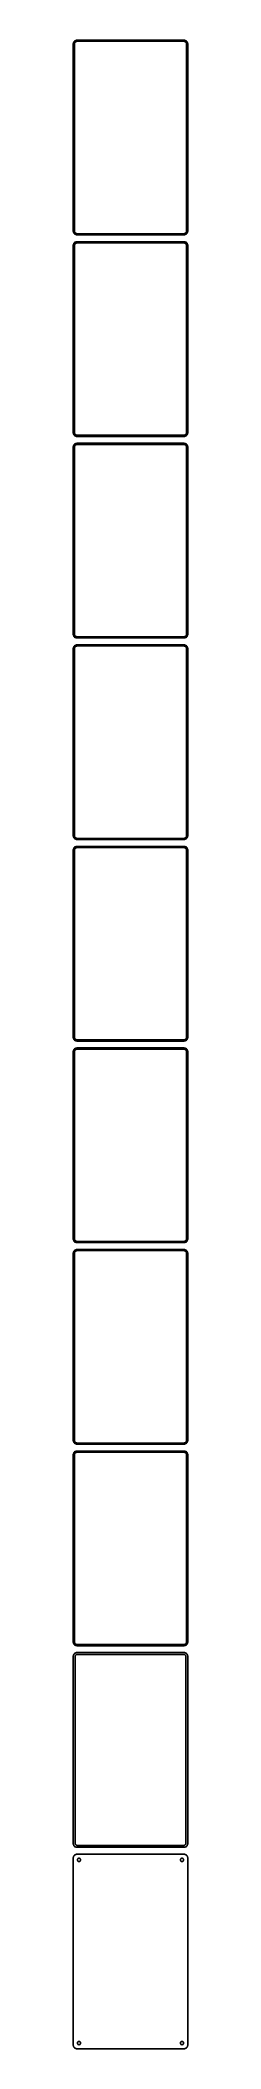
# Model space of a CAD drawing. Header units: metres. Extents: x -75 to 75, y 2513 to 5143.
import ezdxf

# ---------------------------------------------------------------- set-up
doc = ezdxf.new("R2010")
doc.units = ezdxf.units.M

msp = doc.modelspace()

# ---------------------------------------------------------------- linework, layer by layer
for p, q in [((-74.9606, 5139.13), (-75, 5138.5)), ((-75, 5138.5), (-75, 4893.5)), ((-74.8429, 5139.74), (-74.9606, 5139.13)), ((-74.6489, 5140.34), (-74.8429, 5139.74)), ((-74.3815, 5140.91), (-74.6489, 5140.34)), ((-74.0451, 5141.44), (-74.3815, 5140.91)), ((-73.6448, 5141.92), (-74.0451, 5141.44)), ((-73.1871, 5142.35), (-73.6448, 5141.92)), ((-73.5, 5138), (-73.4685, 5138.5)), ((-73.5, 4894), (-73.5, 5138)), ((-73.4685, 5138.5), (-73.3743, 5138.99)), ((-73.3743, 5138.99), (-73.2191, 5139.47)), ((-73.2191, 5139.47), (-73.0052, 5139.93)), ((-72.6791, 5142.72), (-73.1871, 5142.35)), ((-73.0052, 5139.93), (-72.7361, 5140.35)), ((-72.7361, 5140.35), (-72.4159, 5140.74)), ((-72.1289, 5143.02), (-72.6791, 5142.72)), ((-72.4159, 5140.74), (-72.0497, 5141.08)), ((-71.5451, 5143.26), (-72.1289, 5143.02)), ((-72.0497, 5141.08), (-71.6433, 5141.38)), ((-71.6433, 5141.38), (-71.2031, 5141.62)), ((-70.9369, 5143.41), (-71.5451, 5143.26)), ((-71.2031, 5141.62), (-70.7361, 5141.8)), ((-70.3139, 5143.49), (-70.9369, 5143.41)), ((-70.7361, 5141.8), (-70.2495, 5141.93)), ((70.3139, 5143.49), (-70.3139, 5143.49)), ((-70.2495, 5141.93), (-69.7512, 5141.99)), ((-69.7512, 5141.99), (69.7512, 5141.99)), ((69.7512, 5141.99), (70.2495, 5141.93)), ((70.2495, 5141.93), (70.7361, 5141.8)), ((70.9369, 5143.41), (70.3139, 5143.49)), ((70.7361, 5141.8), (71.2031, 5141.62)), ((71.5451, 5143.26), (70.9369, 5143.41)), ((71.2031, 5141.62), (71.6433, 5141.38)), ((72.1289, 5143.02), (71.5451, 5143.26)), ((71.6433, 5141.38), (72.0497, 5141.08)), ((72.0497, 5141.08), (72.4159, 5140.74)), ((72.6791, 5142.72), (72.1289, 5143.02)), ((72.4159, 5140.74), (72.7361, 5140.35)), ((73.1871, 5142.35), (72.6791, 5142.72)), ((72.7361, 5140.35), (73.0052, 5139.93)), ((73.0052, 5139.93), (73.2191, 5139.47)), ((73.6448, 5141.92), (73.1871, 5142.35)), ((73.2191, 5139.47), (73.3743, 5138.99)), ((73.3743, 5138.99), (73.4685, 5138.5)), ((73.4685, 5138.5), (73.5, 5138)), ((73.5, 5138), (73.5, 4894)), ((74.0451, 5141.44), (73.6448, 5141.92)), ((74.3815, 5140.91), (74.0451, 5141.44)), ((74.6489, 5140.34), (74.3815, 5140.91)), ((74.8429, 5139.74), (74.6489, 5140.34)), ((74.9606, 5139.13), (74.8429, 5139.74)), ((75, 5138.5), (74.9606, 5139.13)), ((75, 4893.5), (75, 5138.5)), ((-73.4685, 4893.5), (-73.5, 4894)), ((73.5, 4894), (73.4685, 4893.5)), ((-75, 4893.5), (-74.9606, 4892.87)), ((-74.9606, 4875.13), (-75, 4874.5)), ((-75, 4874.5), (-75, 4629.5)), ((-74.9606, 4892.87), (-74.8429, 4892.26)), ((-74.8429, 4875.74), (-74.9606, 4875.13)), ((-74.8429, 4892.26), (-74.6489, 4891.66)), ((-74.6489, 4876.34), (-74.8429, 4875.74)), ((-74.6489, 4891.66), (-74.3815, 4891.09)), ((-74.3815, 4876.91), (-74.6489, 4876.34)), ((-74.3815, 4891.09), (-74.0451, 4890.56)), ((-74.0451, 4877.44), (-74.3815, 4876.91)), ((-74.0451, 4890.56), (-73.6448, 4890.08)), ((-73.6448, 4877.92), (-74.0451, 4877.44)), ((-73.6448, 4890.08), (-73.1871, 4889.65)), ((-73.1871, 4878.35), (-73.6448, 4877.92)), ((-73.5, 4874), (-73.4685, 4874.5)), ((-73.5, 4630), (-73.5, 4874)), ((-73.3743, 4893.01), (-73.4685, 4893.5)), ((-73.4685, 4874.5), (-73.3743, 4874.99)), ((-73.2191, 4892.53), (-73.3743, 4893.01)), ((-73.3743, 4874.99), (-73.2191, 4875.47)), ((-73.0052, 4892.07), (-73.2191, 4892.53)), ((-73.2191, 4875.47), (-73.0052, 4875.93)), ((-73.1871, 4889.65), (-72.6791, 4889.28)), ((-72.6791, 4878.72), (-73.1871, 4878.35)), ((-72.7361, 4891.65), (-73.0052, 4892.07)), ((-73.0052, 4875.93), (-72.7361, 4876.35)), ((-72.4159, 4891.26), (-72.7361, 4891.65)), ((-72.7361, 4876.35), (-72.4159, 4876.74)), ((-72.6791, 4889.28), (-72.1289, 4888.98)), ((-72.1289, 4879.02), (-72.6791, 4878.72)), ((-72.0497, 4890.92), (-72.4159, 4891.26)), ((-72.4159, 4876.74), (-72.0497, 4877.08)), ((-72.1289, 4888.98), (-71.5451, 4888.74)), ((-71.5451, 4879.26), (-72.1289, 4879.02)), ((-71.6433, 4890.62), (-72.0497, 4890.92)), ((-72.0497, 4877.08), (-71.6433, 4877.38)), ((-71.2031, 4890.38), (-71.6433, 4890.62)), ((-71.6433, 4877.38), (-71.2031, 4877.62)), ((-71.5451, 4888.74), (-70.9369, 4888.59)), ((-70.9369, 4879.41), (-71.5451, 4879.26)), ((-70.7361, 4890.2), (-71.2031, 4890.38)), ((-71.2031, 4877.62), (-70.7361, 4877.8)), ((-70.9369, 4888.59), (-70.3139, 4888.51)), ((-70.3139, 4879.49), (-70.9369, 4879.41)), ((-70.2495, 4890.07), (-70.7361, 4890.2)), ((-70.7361, 4877.8), (-70.2495, 4877.93)), ((-70.3139, 4888.51), (70.3139, 4888.51)), ((70.3139, 4879.49), (-70.3139, 4879.49)), ((-69.7512, 4890.01), (-70.2495, 4890.07)), ((-70.2495, 4877.93), (-69.7512, 4877.99)), ((69.7512, 4890.01), (-69.7512, 4890.01)), ((-69.7512, 4877.99), (69.7512, 4877.99)), ((70.2495, 4890.07), (69.7512, 4890.01)), ((69.7512, 4877.99), (70.2495, 4877.93)), ((70.7361, 4890.2), (70.2495, 4890.07)), ((70.2495, 4877.93), (70.7361, 4877.8)), ((70.3139, 4888.51), (70.9369, 4888.59)), ((70.9369, 4879.41), (70.3139, 4879.49)), ((71.2031, 4890.38), (70.7361, 4890.2)), ((70.7361, 4877.8), (71.2031, 4877.62)), ((70.9369, 4888.59), (71.5451, 4888.74)), ((71.5451, 4879.26), (70.9369, 4879.41)), ((71.6433, 4890.62), (71.2031, 4890.38)), ((71.2031, 4877.62), (71.6433, 4877.38)), ((71.5451, 4888.74), (72.1289, 4888.98)), ((72.1289, 4879.02), (71.5451, 4879.26)), ((72.0497, 4890.92), (71.6433, 4890.62)), ((71.6433, 4877.38), (72.0497, 4877.08)), ((72.4159, 4891.26), (72.0497, 4890.92)), ((72.0497, 4877.08), (72.4159, 4876.74)), ((72.1289, 4888.98), (72.6791, 4889.28)), ((72.6791, 4878.72), (72.1289, 4879.02)), ((72.7361, 4891.65), (72.4159, 4891.26)), ((72.4159, 4876.74), (72.7361, 4876.35)), ((72.6791, 4889.28), (73.1871, 4889.65)), ((73.1871, 4878.35), (72.6791, 4878.72)), ((73.0052, 4892.07), (72.7361, 4891.65)), ((72.7361, 4876.35), (73.0052, 4875.93)), ((73.2191, 4892.53), (73.0052, 4892.07)), ((73.0052, 4875.93), (73.2191, 4875.47)), ((73.1871, 4889.65), (73.6448, 4890.08)), ((73.6448, 4877.92), (73.1871, 4878.35)), ((73.3743, 4893.01), (73.2191, 4892.53)), ((73.2191, 4875.47), (73.3743, 4874.99)), ((73.4685, 4893.5), (73.3743, 4893.01)), ((73.3743, 4874.99), (73.4685, 4874.5)), ((73.4685, 4874.5), (73.5, 4874)), ((73.5, 4874), (73.5, 4630)), ((73.6448, 4890.08), (74.0451, 4890.56)), ((74.0451, 4877.44), (73.6448, 4877.92)), ((74.0451, 4890.56), (74.3815, 4891.09)), ((74.3815, 4876.91), (74.0451, 4877.44)), ((74.3815, 4891.09), (74.6489, 4891.66)), ((74.6489, 4876.34), (74.3815, 4876.91)), ((74.6489, 4891.66), (74.8429, 4892.26)), ((74.8429, 4875.74), (74.6489, 4876.34)), ((74.8429, 4892.26), (74.9606, 4892.87)), ((74.9606, 4875.13), (74.8429, 4875.74)), ((74.9606, 4892.87), (75, 4893.5)), ((75, 4874.5), (74.9606, 4875.13)), ((75, 4629.5), (75, 4874.5)), ((-75, 4629.5), (-74.9606, 4628.87)), ((-74.9606, 4611.13), (-75, 4610.5)), ((-75, 4610.5), (-75, 4365.5)), ((-74.9606, 4628.87), (-74.8429, 4628.26)), ((-74.8429, 4611.74), (-74.9606, 4611.13)), ((-74.8429, 4628.26), (-74.6489, 4627.66)), ((-74.6489, 4612.34), (-74.8429, 4611.74)), ((-74.6489, 4627.66), (-74.3815, 4627.09)), ((-74.3815, 4612.91), (-74.6489, 4612.34)), ((-74.3815, 4627.09), (-74.0451, 4626.56)), ((-74.0451, 4613.44), (-74.3815, 4612.91)), ((-74.0451, 4626.56), (-73.6448, 4626.08)), ((-73.6448, 4613.92), (-74.0451, 4613.44)), ((-73.6448, 4626.08), (-73.1871, 4625.65)), ((-73.1871, 4614.35), (-73.6448, 4613.92)), ((-73.4685, 4629.5), (-73.5, 4630)), ((-73.5, 4610), (-73.4685, 4610.5)), ((-73.5, 4366), (-73.5, 4610)), ((-73.3743, 4629.01), (-73.4685, 4629.5)), ((-73.4685, 4610.5), (-73.3743, 4610.99)), ((-73.2191, 4628.53), (-73.3743, 4629.01)), ((-73.3743, 4610.99), (-73.2191, 4611.47)), ((-73.0052, 4628.07), (-73.2191, 4628.53)), ((-73.2191, 4611.47), (-73.0052, 4611.93)), ((-73.1871, 4625.65), (-72.6791, 4625.28)), ((-72.6791, 4614.72), (-73.1871, 4614.35)), ((-72.7361, 4627.65), (-73.0052, 4628.07)), ((-73.0052, 4611.93), (-72.7361, 4612.35)), ((-72.4159, 4627.26), (-72.7361, 4627.65)), ((-72.7361, 4612.35), (-72.4159, 4612.74)), ((-72.6791, 4625.28), (-72.1289, 4624.98)), ((-72.1289, 4615.02), (-72.6791, 4614.72)), ((-72.0497, 4626.92), (-72.4159, 4627.26)), ((-72.4159, 4612.74), (-72.0497, 4613.08)), ((-72.1289, 4624.98), (-71.5451, 4624.74)), ((-71.5451, 4615.26), (-72.1289, 4615.02)), ((-71.6433, 4626.62), (-72.0497, 4626.92)), ((-72.0497, 4613.08), (-71.6433, 4613.38)), ((-71.2031, 4626.38), (-71.6433, 4626.62)), ((-71.6433, 4613.38), (-71.2031, 4613.62)), ((-71.5451, 4624.74), (-70.9369, 4624.59)), ((-70.9369, 4615.41), (-71.5451, 4615.26)), ((-70.7361, 4626.2), (-71.2031, 4626.38)), ((-71.2031, 4613.62), (-70.7361, 4613.8)), ((-70.9369, 4624.59), (-70.3139, 4624.51)), ((-70.3139, 4615.49), (-70.9369, 4615.41)), ((-70.2495, 4626.07), (-70.7361, 4626.2)), ((-70.7361, 4613.8), (-70.2495, 4613.93)), ((-70.3139, 4624.51), (70.3139, 4624.51)), ((70.3139, 4615.49), (-70.3139, 4615.49)), ((-69.7512, 4626.01), (-70.2495, 4626.07)), ((-70.2495, 4613.93), (-69.7512, 4613.99)), ((69.7512, 4626.01), (-69.7512, 4626.01)), ((-69.7512, 4613.99), (69.7512, 4613.99)), ((70.2495, 4626.07), (69.7512, 4626.01)), ((69.7512, 4613.99), (70.2495, 4613.93)), ((70.7361, 4626.2), (70.2495, 4626.07)), ((70.2495, 4613.93), (70.7361, 4613.8)), ((70.3139, 4624.51), (70.9369, 4624.59)), ((70.9369, 4615.41), (70.3139, 4615.49)), ((71.2031, 4626.38), (70.7361, 4626.2)), ((70.7361, 4613.8), (71.2031, 4613.62)), ((70.9369, 4624.59), (71.5451, 4624.74)), ((71.5451, 4615.26), (70.9369, 4615.41)), ((71.6433, 4626.62), (71.2031, 4626.38)), ((71.2031, 4613.62), (71.6433, 4613.38)), ((71.5451, 4624.74), (72.1289, 4624.98)), ((72.1289, 4615.02), (71.5451, 4615.26)), ((72.0497, 4626.92), (71.6433, 4626.62)), ((71.6433, 4613.38), (72.0497, 4613.08)), ((72.4159, 4627.26), (72.0497, 4626.92)), ((72.0497, 4613.08), (72.4159, 4612.74)), ((72.1289, 4624.98), (72.6791, 4625.28)), ((72.6791, 4614.72), (72.1289, 4615.02)), ((72.7361, 4627.65), (72.4159, 4627.26)), ((72.4159, 4612.74), (72.7361, 4612.35)), ((72.6791, 4625.28), (73.1871, 4625.65)), ((73.1871, 4614.35), (72.6791, 4614.72)), ((73.0052, 4628.07), (72.7361, 4627.65)), ((72.7361, 4612.35), (73.0052, 4611.93)), ((73.2191, 4628.53), (73.0052, 4628.07)), ((73.0052, 4611.93), (73.2191, 4611.47)), ((73.1871, 4625.65), (73.6448, 4626.08)), ((73.6448, 4613.92), (73.1871, 4614.35)), ((73.3743, 4629.01), (73.2191, 4628.53)), ((73.2191, 4611.47), (73.3743, 4610.99)), ((73.4685, 4629.5), (73.3743, 4629.01)), ((73.3743, 4610.99), (73.4685, 4610.5)), ((73.5, 4630), (73.4685, 4629.5)), ((73.4685, 4610.5), (73.5, 4610)), ((73.5, 4610), (73.5, 4366)), ((73.6448, 4626.08), (74.0451, 4626.56)), ((74.0451, 4613.44), (73.6448, 4613.92)), ((74.0451, 4626.56), (74.3815, 4627.09)), ((74.3815, 4612.91), (74.0451, 4613.44)), ((74.3815, 4627.09), (74.6489, 4627.66)), ((74.6489, 4612.34), (74.3815, 4612.91)), ((74.6489, 4627.66), (74.8429, 4628.26)), ((74.8429, 4611.74), (74.6489, 4612.34)), ((74.8429, 4628.26), (74.9606, 4628.87)), ((74.9606, 4611.13), (74.8429, 4611.74)), ((74.9606, 4628.87), (75, 4629.5)), ((75, 4610.5), (74.9606, 4611.13)), ((75, 4365.5), (75, 4610.5)), ((-75, 4365.5), (-74.9606, 4364.87)), ((-74.9606, 4347.13), (-75, 4346.5)), ((-75, 4346.5), (-75, 4101.5)), ((-74.9606, 4364.87), (-74.8429, 4364.26)), ((-74.8429, 4347.74), (-74.9606, 4347.13)), ((-74.8429, 4364.26), (-74.6489, 4363.66)), ((-74.6489, 4348.34), (-74.8429, 4347.74)), ((-74.6489, 4363.66), (-74.3815, 4363.09)), ((-74.3815, 4348.91), (-74.6489, 4348.34)), ((-74.3815, 4363.09), (-74.0451, 4362.56)), ((-74.0451, 4349.44), (-74.3815, 4348.91)), ((-74.0451, 4362.56), (-73.6448, 4362.08)), ((-73.6448, 4349.92), (-74.0451, 4349.44)), ((-73.6448, 4362.08), (-73.1871, 4361.65)), ((-73.1871, 4350.35), (-73.6448, 4349.92)), ((-73.4685, 4365.5), (-73.5, 4366)), ((-73.5, 4346), (-73.4685, 4346.5)), ((-73.5, 4102), (-73.5, 4346)), ((-73.3743, 4365.01), (-73.4685, 4365.5)), ((-73.4685, 4346.5), (-73.3743, 4346.99)), ((-73.2191, 4364.53), (-73.3743, 4365.01)), ((-73.3743, 4346.99), (-73.2191, 4347.47)), ((-73.0052, 4364.07), (-73.2191, 4364.53)), ((-73.2191, 4347.47), (-73.0052, 4347.93)), ((-73.1871, 4361.65), (-72.6791, 4361.28)), ((-72.6791, 4350.72), (-73.1871, 4350.35)), ((-72.7361, 4363.65), (-73.0052, 4364.07)), ((-73.0052, 4347.93), (-72.7361, 4348.35)), ((-72.4159, 4363.26), (-72.7361, 4363.65)), ((-72.7361, 4348.35), (-72.4159, 4348.74)), ((-72.6791, 4361.28), (-72.1289, 4360.98)), ((-72.1289, 4351.02), (-72.6791, 4350.72)), ((-72.0497, 4362.92), (-72.4159, 4363.26)), ((-72.4159, 4348.74), (-72.0497, 4349.08)), ((-72.1289, 4360.98), (-71.5451, 4360.74)), ((-71.5451, 4351.26), (-72.1289, 4351.02)), ((-71.6433, 4362.62), (-72.0497, 4362.92)), ((-72.0497, 4349.08), (-71.6433, 4349.38)), ((-71.2031, 4362.38), (-71.6433, 4362.62)), ((-71.6433, 4349.38), (-71.2031, 4349.62)), ((-71.5451, 4360.74), (-70.9369, 4360.59)), ((-70.9369, 4351.41), (-71.5451, 4351.26)), ((-70.7361, 4362.2), (-71.2031, 4362.38)), ((-71.2031, 4349.62), (-70.7361, 4349.8)), ((-70.9369, 4360.59), (-70.3139, 4360.51)), ((-70.3139, 4351.49), (-70.9369, 4351.41)), ((-70.2495, 4362.07), (-70.7361, 4362.2)), ((-70.7361, 4349.8), (-70.2495, 4349.93)), ((-70.3139, 4360.51), (70.3139, 4360.51)), ((70.3139, 4351.49), (-70.3139, 4351.49)), ((-69.7512, 4362.01), (-70.2495, 4362.07)), ((-70.2495, 4349.93), (-69.7512, 4349.99)), ((69.7512, 4362.01), (-69.7512, 4362.01)), ((-69.7512, 4349.99), (69.7512, 4349.99)), ((70.2495, 4362.07), (69.7512, 4362.01)), ((69.7512, 4349.99), (70.2495, 4349.93)), ((70.7361, 4362.2), (70.2495, 4362.07)), ((70.2495, 4349.93), (70.7361, 4349.8)), ((70.3139, 4360.51), (70.9369, 4360.59)), ((70.9369, 4351.41), (70.3139, 4351.49)), ((71.2031, 4362.38), (70.7361, 4362.2)), ((70.7361, 4349.8), (71.2031, 4349.62)), ((70.9369, 4360.59), (71.5451, 4360.74)), ((71.5451, 4351.26), (70.9369, 4351.41)), ((71.6433, 4362.62), (71.2031, 4362.38)), ((71.2031, 4349.62), (71.6433, 4349.38)), ((71.5451, 4360.74), (72.1289, 4360.98)), ((72.1289, 4351.02), (71.5451, 4351.26)), ((72.0497, 4362.92), (71.6433, 4362.62)), ((71.6433, 4349.38), (72.0497, 4349.08)), ((72.4159, 4363.26), (72.0497, 4362.92)), ((72.0497, 4349.08), (72.4159, 4348.74)), ((72.1289, 4360.98), (72.6791, 4361.28)), ((72.6791, 4350.72), (72.1289, 4351.02)), ((72.7361, 4363.65), (72.4159, 4363.26)), ((72.4159, 4348.74), (72.7361, 4348.35)), ((72.6791, 4361.28), (73.1871, 4361.65)), ((73.1871, 4350.35), (72.6791, 4350.72)), ((73.0052, 4364.07), (72.7361, 4363.65)), ((72.7361, 4348.35), (73.0052, 4347.93)), ((73.2191, 4364.53), (73.0052, 4364.07)), ((73.0052, 4347.93), (73.2191, 4347.47)), ((73.1871, 4361.65), (73.6448, 4362.08)), ((73.6448, 4349.92), (73.1871, 4350.35)), ((73.3743, 4365.01), (73.2191, 4364.53)), ((73.2191, 4347.47), (73.3743, 4346.99)), ((73.4685, 4365.5), (73.3743, 4365.01)), ((73.3743, 4346.99), (73.4685, 4346.5)), ((73.5, 4366), (73.4685, 4365.5)), ((73.4685, 4346.5), (73.5, 4346)), ((73.5, 4346), (73.5, 4102)), ((73.6448, 4362.08), (74.0451, 4362.56)), ((74.0451, 4349.44), (73.6448, 4349.92)), ((74.0451, 4362.56), (74.3815, 4363.09)), ((74.3815, 4348.91), (74.0451, 4349.44)), ((74.3815, 4363.09), (74.6489, 4363.66)), ((74.6489, 4348.34), (74.3815, 4348.91)), ((74.6489, 4363.66), (74.8429, 4364.26)), ((74.8429, 4347.74), (74.6489, 4348.34)), ((74.8429, 4364.26), (74.9606, 4364.87)), ((74.9606, 4347.13), (74.8429, 4347.74)), ((74.9606, 4364.87), (75, 4365.5)), ((75, 4346.5), (74.9606, 4347.13)), ((75, 4101.5), (75, 4346.5)), ((-75, 4101.5), (-74.9606, 4100.87)), ((-74.9606, 4083.13), (-75, 4082.5)), ((-75, 4082.5), (-75, 3837.5)), ((-74.9606, 4100.87), (-74.8429, 4100.26)), ((-74.8429, 4083.74), (-74.9606, 4083.13)), ((-74.8429, 4100.26), (-74.6489, 4099.66)), ((-74.6489, 4084.34), (-74.8429, 4083.74)), ((-74.6489, 4099.66), (-74.3815, 4099.09)), ((-74.3815, 4084.91), (-74.6489, 4084.34)), ((-74.3815, 4099.09), (-74.0451, 4098.56)), ((-74.0451, 4085.44), (-74.3815, 4084.91)), ((-74.0451, 4098.56), (-73.6448, 4098.08)), ((-73.6448, 4085.92), (-74.0451, 4085.44)), ((-73.6448, 4098.08), (-73.1871, 4097.65)), ((-73.1871, 4086.35), (-73.6448, 4085.92)), ((-73.4685, 4101.5), (-73.5, 4102)), ((-73.5, 4082), (-73.4685, 4082.5)), ((-73.5, 3838), (-73.5, 4082)), ((-73.3743, 4101.01), (-73.4685, 4101.5)), ((-73.4685, 4082.5), (-73.3743, 4082.99)), ((-73.2191, 4100.53), (-73.3743, 4101.01)), ((-73.3743, 4082.99), (-73.2191, 4083.47)), ((-73.0052, 4100.07), (-73.2191, 4100.53)), ((-73.2191, 4083.47), (-73.0052, 4083.93)), ((-73.1871, 4097.65), (-72.6791, 4097.28)), ((-72.6791, 4086.72), (-73.1871, 4086.35)), ((-72.7361, 4099.65), (-73.0052, 4100.07)), ((-73.0052, 4083.93), (-72.7361, 4084.35)), ((-72.4159, 4099.26), (-72.7361, 4099.65)), ((-72.7361, 4084.35), (-72.4159, 4084.74)), ((-72.6791, 4097.28), (-72.1289, 4096.98)), ((-72.1289, 4087.02), (-72.6791, 4086.72)), ((-72.0497, 4098.92), (-72.4159, 4099.26)), ((-72.4159, 4084.74), (-72.0497, 4085.08)), ((-72.1289, 4096.98), (-71.5451, 4096.74)), ((-71.5451, 4087.26), (-72.1289, 4087.02)), ((-71.6433, 4098.62), (-72.0497, 4098.92)), ((-72.0497, 4085.08), (-71.6433, 4085.38)), ((-71.2031, 4098.38), (-71.6433, 4098.62)), ((-71.6433, 4085.38), (-71.2031, 4085.62)), ((-71.5451, 4096.74), (-70.9369, 4096.59)), ((-70.9369, 4087.41), (-71.5451, 4087.26)), ((-70.7361, 4098.2), (-71.2031, 4098.38)), ((-71.2031, 4085.62), (-70.7361, 4085.8)), ((-70.9369, 4096.59), (-70.3139, 4096.51)), ((-70.3139, 4087.49), (-70.9369, 4087.41)), ((-70.2495, 4098.07), (-70.7361, 4098.2)), ((-70.7361, 4085.8), (-70.2495, 4085.93)), ((-70.3139, 4096.51), (70.3139, 4096.51)), ((70.3139, 4087.49), (-70.3139, 4087.49)), ((-69.7512, 4098.01), (-70.2495, 4098.07)), ((-70.2495, 4085.93), (-69.7512, 4085.99)), ((69.7512, 4098.01), (-69.7512, 4098.01)), ((-69.7512, 4085.99), (69.7512, 4085.99)), ((70.2495, 4098.07), (69.7512, 4098.01)), ((69.7512, 4085.99), (70.2495, 4085.93)), ((70.7361, 4098.2), (70.2495, 4098.07)), ((70.2495, 4085.93), (70.7361, 4085.8)), ((70.3139, 4096.51), (70.9369, 4096.59)), ((70.9369, 4087.41), (70.3139, 4087.49)), ((71.2031, 4098.38), (70.7361, 4098.2)), ((70.7361, 4085.8), (71.2031, 4085.62)), ((70.9369, 4096.59), (71.5451, 4096.74)), ((71.5451, 4087.26), (70.9369, 4087.41)), ((71.6433, 4098.62), (71.2031, 4098.38)), ((71.2031, 4085.62), (71.6433, 4085.38)), ((71.5451, 4096.74), (72.1289, 4096.98)), ((72.1289, 4087.02), (71.5451, 4087.26)), ((72.0497, 4098.92), (71.6433, 4098.62)), ((71.6433, 4085.38), (72.0497, 4085.08)), ((72.4159, 4099.26), (72.0497, 4098.92)), ((72.0497, 4085.08), (72.4159, 4084.74)), ((72.1289, 4096.98), (72.6791, 4097.28)), ((72.6791, 4086.72), (72.1289, 4087.02)), ((72.7361, 4099.65), (72.4159, 4099.26)), ((72.4159, 4084.74), (72.7361, 4084.35)), ((72.6791, 4097.28), (73.1871, 4097.65)), ((73.1871, 4086.35), (72.6791, 4086.72)), ((73.0052, 4100.07), (72.7361, 4099.65)), ((72.7361, 4084.35), (73.0052, 4083.93)), ((73.2191, 4100.53), (73.0052, 4100.07)), ((73.0052, 4083.93), (73.2191, 4083.47)), ((73.1871, 4097.65), (73.6448, 4098.08)), ((73.6448, 4085.92), (73.1871, 4086.35)), ((73.3743, 4101.01), (73.2191, 4100.53)), ((73.2191, 4083.47), (73.3743, 4082.99)), ((73.4685, 4101.5), (73.3743, 4101.01)), ((73.3743, 4082.99), (73.4685, 4082.5)), ((73.5, 4102), (73.4685, 4101.5)), ((73.4685, 4082.5), (73.5, 4082)), ((73.5, 4082), (73.5, 3838)), ((73.6448, 4098.08), (74.0451, 4098.56)), ((74.0451, 4085.44), (73.6448, 4085.92)), ((74.0451, 4098.56), (74.3815, 4099.09)), ((74.3815, 4084.91), (74.0451, 4085.44)), ((74.3815, 4099.09), (74.6489, 4099.66)), ((74.6489, 4084.34), (74.3815, 4084.91)), ((74.6489, 4099.66), (74.8429, 4100.26)), ((74.8429, 4083.74), (74.6489, 4084.34)), ((74.8429, 4100.26), (74.9606, 4100.87)), ((74.9606, 4083.13), (74.8429, 4083.74)), ((74.9606, 4100.87), (75, 4101.5)), ((75, 4082.5), (74.9606, 4083.13)), ((75, 3837.5), (75, 4082.5)), ((-75, 3837.5), (-74.9606, 3836.87)), ((-74.9606, 3819.13), (-75, 3818.5)), ((-75, 3818.5), (-75, 3573.5)), ((-74.9606, 3836.87), (-74.8429, 3836.26)), ((-74.8429, 3819.74), (-74.9606, 3819.13)), ((-74.8429, 3836.26), (-74.6489, 3835.66)), ((-74.6489, 3820.34), (-74.8429, 3819.74)), ((-74.6489, 3835.66), (-74.3815, 3835.09)), ((-74.3815, 3820.91), (-74.6489, 3820.34)), ((-74.3815, 3835.09), (-74.0451, 3834.56)), ((-74.0451, 3821.44), (-74.3815, 3820.91)), ((-74.0451, 3834.56), (-73.6448, 3834.08)), ((-73.6448, 3821.92), (-74.0451, 3821.44)), ((-73.6448, 3834.08), (-73.1871, 3833.65)), ((-73.1871, 3822.35), (-73.6448, 3821.92)), ((-73.4685, 3837.5), (-73.5, 3838)), ((-73.5, 3818), (-73.4685, 3818.5)), ((-73.5, 3574), (-73.5, 3818)), ((-73.3743, 3837.01), (-73.4685, 3837.5)), ((-73.4685, 3818.5), (-73.3743, 3818.99)), ((-73.2191, 3836.53), (-73.3743, 3837.01)), ((-73.3743, 3818.99), (-73.2191, 3819.47)), ((-73.0052, 3836.07), (-73.2191, 3836.53)), ((-73.2191, 3819.47), (-73.0052, 3819.93)), ((-73.1871, 3833.65), (-72.6791, 3833.28)), ((-72.6791, 3822.72), (-73.1871, 3822.35)), ((-72.7361, 3835.65), (-73.0052, 3836.07)), ((-73.0052, 3819.93), (-72.7361, 3820.35)), ((-72.4159, 3835.26), (-72.7361, 3835.65)), ((-72.7361, 3820.35), (-72.4159, 3820.74)), ((-72.6791, 3833.28), (-72.1289, 3832.98)), ((-72.1289, 3823.02), (-72.6791, 3822.72)), ((-72.0497, 3834.92), (-72.4159, 3835.26)), ((-72.4159, 3820.74), (-72.0497, 3821.08)), ((-72.1289, 3832.98), (-71.5451, 3832.74)), ((-71.5451, 3823.26), (-72.1289, 3823.02)), ((-71.6433, 3834.62), (-72.0497, 3834.92)), ((-72.0497, 3821.08), (-71.6433, 3821.38)), ((-71.2031, 3834.38), (-71.6433, 3834.62)), ((-71.6433, 3821.38), (-71.2031, 3821.62)), ((-71.5451, 3832.74), (-70.9369, 3832.59)), ((-70.9369, 3823.41), (-71.5451, 3823.26)), ((-70.7361, 3834.2), (-71.2031, 3834.38)), ((-71.2031, 3821.62), (-70.7361, 3821.8)), ((-70.9369, 3832.59), (-70.3139, 3832.51)), ((-70.3139, 3823.49), (-70.9369, 3823.41)), ((-70.2495, 3834.07), (-70.7361, 3834.2)), ((-70.7361, 3821.8), (-70.2495, 3821.93)), ((-70.3139, 3832.51), (70.3139, 3832.51)), ((70.3139, 3823.49), (-70.3139, 3823.49)), ((-69.7512, 3834.01), (-70.2495, 3834.07)), ((-70.2495, 3821.93), (-69.7512, 3821.99)), ((69.7512, 3834.01), (-69.7512, 3834.01)), ((-69.7512, 3821.99), (69.7512, 3821.99)), ((70.2495, 3834.07), (69.7512, 3834.01)), ((69.7512, 3821.99), (70.2495, 3821.93)), ((70.7361, 3834.2), (70.2495, 3834.07)), ((70.2495, 3821.93), (70.7361, 3821.8)), ((70.3139, 3832.51), (70.9369, 3832.59)), ((70.9369, 3823.41), (70.3139, 3823.49)), ((71.2031, 3834.38), (70.7361, 3834.2)), ((70.7361, 3821.8), (71.2031, 3821.62)), ((70.9369, 3832.59), (71.5451, 3832.74)), ((71.5451, 3823.26), (70.9369, 3823.41)), ((71.6433, 3834.62), (71.2031, 3834.38)), ((71.2031, 3821.62), (71.6433, 3821.38)), ((71.5451, 3832.74), (72.1289, 3832.98)), ((72.1289, 3823.02), (71.5451, 3823.26)), ((72.0497, 3834.92), (71.6433, 3834.62)), ((71.6433, 3821.38), (72.0497, 3821.08)), ((72.4159, 3835.26), (72.0497, 3834.92)), ((72.0497, 3821.08), (72.4159, 3820.74)), ((72.1289, 3832.98), (72.6791, 3833.28)), ((72.6791, 3822.72), (72.1289, 3823.02)), ((72.7361, 3835.65), (72.4159, 3835.26)), ((72.4159, 3820.74), (72.7361, 3820.35)), ((72.6791, 3833.28), (73.1871, 3833.65)), ((73.1871, 3822.35), (72.6791, 3822.72)), ((73.0052, 3836.07), (72.7361, 3835.65)), ((72.7361, 3820.35), (73.0052, 3819.93)), ((73.2191, 3836.53), (73.0052, 3836.07)), ((73.0052, 3819.93), (73.2191, 3819.47)), ((73.1871, 3833.65), (73.6448, 3834.08)), ((73.6448, 3821.92), (73.1871, 3822.35)), ((73.3743, 3837.01), (73.2191, 3836.53)), ((73.2191, 3819.47), (73.3743, 3818.99)), ((73.4685, 3837.5), (73.3743, 3837.01)), ((73.3743, 3818.99), (73.4685, 3818.5)), ((73.5, 3838), (73.4685, 3837.5)), ((73.4685, 3818.5), (73.5, 3818)), ((73.5, 3818), (73.5, 3574)), ((73.6448, 3834.08), (74.0451, 3834.56)), ((74.0451, 3821.44), (73.6448, 3821.92)), ((74.0451, 3834.56), (74.3815, 3835.09)), ((74.3815, 3820.91), (74.0451, 3821.44)), ((74.3815, 3835.09), (74.6489, 3835.66)), ((74.6489, 3820.34), (74.3815, 3820.91)), ((74.6489, 3835.66), (74.8429, 3836.26)), ((74.8429, 3819.74), (74.6489, 3820.34)), ((74.8429, 3836.26), (74.9606, 3836.87)), ((74.9606, 3819.13), (74.8429, 3819.74)), ((74.9606, 3836.87), (75, 3837.5)), ((75, 3818.5), (74.9606, 3819.13)), ((75, 3573.5), (75, 3818.5)), ((-75, 3573.5), (-74.9606, 3572.87)), ((-74.9606, 3555.13), (-75, 3554.5)), ((-75, 3554.5), (-75, 3309.5)), ((-74.9606, 3572.87), (-74.8429, 3572.26)), ((-74.8429, 3555.74), (-74.9606, 3555.13)), ((-74.8429, 3572.26), (-74.6489, 3571.66)), ((-74.6489, 3556.34), (-74.8429, 3555.74)), ((-74.6489, 3571.66), (-74.3815, 3571.09)), ((-74.3815, 3556.91), (-74.6489, 3556.34)), ((-74.3815, 3571.09), (-74.0451, 3570.56)), ((-74.0451, 3557.44), (-74.3815, 3556.91)), ((-74.0451, 3570.56), (-73.6448, 3570.08)), ((-73.6448, 3557.92), (-74.0451, 3557.44)), ((-73.6448, 3570.08), (-73.1871, 3569.65)), ((-73.1871, 3558.35), (-73.6448, 3557.92)), ((-73.4685, 3573.5), (-73.5, 3574)), ((-73.5, 3554), (-73.4685, 3554.5)), ((-73.5, 3310), (-73.5, 3554)), ((-73.3743, 3573.01), (-73.4685, 3573.5)), ((-73.4685, 3554.5), (-73.3743, 3554.99)), ((-73.2191, 3572.53), (-73.3743, 3573.01)), ((-73.3743, 3554.99), (-73.2191, 3555.47)), ((-73.0052, 3572.07), (-73.2191, 3572.53)), ((-73.2191, 3555.47), (-73.0052, 3555.93)), ((-73.1871, 3569.65), (-72.6791, 3569.28)), ((-72.6791, 3558.72), (-73.1871, 3558.35)), ((-72.7361, 3571.65), (-73.0052, 3572.07)), ((-73.0052, 3555.93), (-72.7361, 3556.35)), ((-72.4159, 3571.26), (-72.7361, 3571.65)), ((-72.7361, 3556.35), (-72.4159, 3556.74)), ((-72.6791, 3569.28), (-72.1289, 3568.98)), ((-72.1289, 3559.02), (-72.6791, 3558.72)), ((-72.0497, 3570.92), (-72.4159, 3571.26)), ((-72.4159, 3556.74), (-72.0497, 3557.08)), ((-72.1289, 3568.98), (-71.5451, 3568.74)), ((-71.5451, 3559.26), (-72.1289, 3559.02)), ((-71.6433, 3570.62), (-72.0497, 3570.92)), ((-72.0497, 3557.08), (-71.6433, 3557.38)), ((-71.2031, 3570.38), (-71.6433, 3570.62)), ((-71.6433, 3557.38), (-71.2031, 3557.62)), ((-71.5451, 3568.74), (-70.9369, 3568.59)), ((-70.9369, 3559.41), (-71.5451, 3559.26)), ((-70.7361, 3570.2), (-71.2031, 3570.38)), ((-71.2031, 3557.62), (-70.7361, 3557.8)), ((-70.9369, 3568.59), (-70.3139, 3568.51)), ((-70.3139, 3559.49), (-70.9369, 3559.41)), ((-70.2495, 3570.07), (-70.7361, 3570.2)), ((-70.7361, 3557.8), (-70.2495, 3557.93)), ((-70.3139, 3568.51), (70.3139, 3568.51)), ((70.3139, 3559.49), (-70.3139, 3559.49)), ((-69.7512, 3570.01), (-70.2495, 3570.07)), ((-70.2495, 3557.93), (-69.7512, 3557.99)), ((69.7512, 3570.01), (-69.7512, 3570.01)), ((-69.7512, 3557.99), (69.7512, 3557.99)), ((70.2495, 3570.07), (69.7512, 3570.01)), ((69.7512, 3557.99), (70.2495, 3557.93)), ((70.7361, 3570.2), (70.2495, 3570.07)), ((70.2495, 3557.93), (70.7361, 3557.8)), ((70.3139, 3568.51), (70.9369, 3568.59)), ((70.9369, 3559.41), (70.3139, 3559.49)), ((71.2031, 3570.38), (70.7361, 3570.2)), ((70.7361, 3557.8), (71.2031, 3557.62)), ((70.9369, 3568.59), (71.5451, 3568.74)), ((71.5451, 3559.26), (70.9369, 3559.41)), ((71.6433, 3570.62), (71.2031, 3570.38)), ((71.2031, 3557.62), (71.6433, 3557.38)), ((71.5451, 3568.74), (72.1289, 3568.98)), ((72.1289, 3559.02), (71.5451, 3559.26)), ((72.0497, 3570.92), (71.6433, 3570.62)), ((71.6433, 3557.38), (72.0497, 3557.08)), ((72.4159, 3571.26), (72.0497, 3570.92)), ((72.0497, 3557.08), (72.4159, 3556.74)), ((72.1289, 3568.98), (72.6791, 3569.28)), ((72.6791, 3558.72), (72.1289, 3559.02)), ((72.7361, 3571.65), (72.4159, 3571.26)), ((72.4159, 3556.74), (72.7361, 3556.35)), ((72.6791, 3569.28), (73.1871, 3569.65)), ((73.1871, 3558.35), (72.6791, 3558.72)), ((73.0052, 3572.07), (72.7361, 3571.65)), ((72.7361, 3556.35), (73.0052, 3555.93)), ((73.2191, 3572.53), (73.0052, 3572.07)), ((73.0052, 3555.93), (73.2191, 3555.47)), ((73.1871, 3569.65), (73.6448, 3570.08)), ((73.6448, 3557.92), (73.1871, 3558.35)), ((73.3743, 3573.01), (73.2191, 3572.53)), ((73.2191, 3555.47), (73.3743, 3554.99)), ((73.4685, 3573.5), (73.3743, 3573.01)), ((73.3743, 3554.99), (73.4685, 3554.5)), ((73.5, 3574), (73.4685, 3573.5)), ((73.4685, 3554.5), (73.5, 3554)), ((73.5, 3554), (73.5, 3310)), ((73.6448, 3570.08), (74.0451, 3570.56)), ((74.0451, 3557.44), (73.6448, 3557.92)), ((74.0451, 3570.56), (74.3815, 3571.09)), ((74.3815, 3556.91), (74.0451, 3557.44)), ((74.3815, 3571.09), (74.6489, 3571.66)), ((74.6489, 3556.34), (74.3815, 3556.91)), ((74.6489, 3571.66), (74.8429, 3572.26)), ((74.8429, 3555.74), (74.6489, 3556.34)), ((74.8429, 3572.26), (74.9606, 3572.87)), ((74.9606, 3555.13), (74.8429, 3555.74)), ((74.9606, 3572.87), (75, 3573.5)), ((75, 3554.5), (74.9606, 3555.13)), ((75, 3309.5), (75, 3554.5)), ((-75, 3309.5), (-74.9606, 3308.87)), ((-74.9606, 3291.13), (-75, 3290.5)), ((-75, 3290.5), (-75, 3045.5)), ((-74.9606, 3308.87), (-74.8429, 3308.26)), ((-74.8429, 3291.74), (-74.9606, 3291.13)), ((-74.8429, 3308.26), (-74.6489, 3307.66)), ((-74.6489, 3292.34), (-74.8429, 3291.74)), ((-74.6489, 3307.66), (-74.3815, 3307.09)), ((-74.3815, 3292.91), (-74.6489, 3292.34)), ((-74.3815, 3307.09), (-74.0451, 3306.56)), ((-74.0451, 3293.44), (-74.3815, 3292.91)), ((-74.0451, 3306.56), (-73.6448, 3306.08)), ((-73.6448, 3293.92), (-74.0451, 3293.44)), ((-73.6448, 3306.08), (-73.1871, 3305.65)), ((-73.1871, 3294.35), (-73.6448, 3293.92)), ((-73.4685, 3309.5), (-73.5, 3310)), ((-73.5, 3290), (-73.4685, 3290.5)), ((-73.5, 3046), (-73.5, 3290)), ((-73.3743, 3309.01), (-73.4685, 3309.5)), ((-73.4685, 3290.5), (-73.3743, 3290.99)), ((-73.2191, 3308.53), (-73.3743, 3309.01)), ((-73.3743, 3290.99), (-73.2191, 3291.47)), ((-73.0052, 3308.07), (-73.2191, 3308.53)), ((-73.2191, 3291.47), (-73.0052, 3291.93)), ((-73.1871, 3305.65), (-72.6791, 3305.28)), ((-72.6791, 3294.72), (-73.1871, 3294.35)), ((-72.7361, 3307.65), (-73.0052, 3308.07)), ((-73.0052, 3291.93), (-72.7361, 3292.35)), ((-72.4159, 3307.26), (-72.7361, 3307.65)), ((-72.7361, 3292.35), (-72.4159, 3292.74)), ((-72.6791, 3305.28), (-72.1289, 3304.98)), ((-72.1289, 3295.02), (-72.6791, 3294.72)), ((-72.0497, 3306.92), (-72.4159, 3307.26)), ((-72.4159, 3292.74), (-72.0497, 3293.08)), ((-72.1289, 3304.98), (-71.5451, 3304.74)), ((-71.5451, 3295.26), (-72.1289, 3295.02)), ((-71.6433, 3306.62), (-72.0497, 3306.92)), ((-72.0497, 3293.08), (-71.6433, 3293.38)), ((-71.2031, 3306.38), (-71.6433, 3306.62)), ((-71.6433, 3293.38), (-71.2031, 3293.62)), ((-71.5451, 3304.74), (-70.9369, 3304.59)), ((-70.9369, 3295.41), (-71.5451, 3295.26)), ((-70.7361, 3306.2), (-71.2031, 3306.38)), ((-71.2031, 3293.62), (-70.7361, 3293.8)), ((-70.9369, 3304.59), (-70.3139, 3304.51)), ((-70.3139, 3295.49), (-70.9369, 3295.41)), ((-70.2495, 3306.07), (-70.7361, 3306.2)), ((-70.7361, 3293.8), (-70.2495, 3293.93)), ((-70.3139, 3304.51), (70.3139, 3304.51)), ((70.3139, 3295.49), (-70.3139, 3295.49)), ((-69.7512, 3306.01), (-70.2495, 3306.07)), ((-70.2495, 3293.93), (-69.7512, 3293.99)), ((69.7512, 3306.01), (-69.7512, 3306.01)), ((-69.7512, 3293.99), (69.7512, 3293.99)), ((70.2495, 3306.07), (69.7512, 3306.01)), ((69.7512, 3293.99), (70.2495, 3293.93)), ((70.7361, 3306.2), (70.2495, 3306.07)), ((70.2495, 3293.93), (70.7361, 3293.8)), ((70.3139, 3304.51), (70.9369, 3304.59)), ((70.9369, 3295.41), (70.3139, 3295.49)), ((71.2031, 3306.38), (70.7361, 3306.2)), ((70.7361, 3293.8), (71.2031, 3293.62)), ((70.9369, 3304.59), (71.5451, 3304.74)), ((71.5451, 3295.26), (70.9369, 3295.41)), ((71.6433, 3306.62), (71.2031, 3306.38)), ((71.2031, 3293.62), (71.6433, 3293.38)), ((71.5451, 3304.74), (72.1289, 3304.98)), ((72.1289, 3295.02), (71.5451, 3295.26)), ((72.0497, 3306.92), (71.6433, 3306.62)), ((71.6433, 3293.38), (72.0497, 3293.08)), ((72.4159, 3307.26), (72.0497, 3306.92)), ((72.0497, 3293.08), (72.4159, 3292.74)), ((72.1289, 3304.98), (72.6791, 3305.28)), ((72.6791, 3294.72), (72.1289, 3295.02)), ((72.7361, 3307.65), (72.4159, 3307.26)), ((72.4159, 3292.74), (72.7361, 3292.35)), ((72.6791, 3305.28), (73.1871, 3305.65)), ((73.1871, 3294.35), (72.6791, 3294.72)), ((73.0052, 3308.07), (72.7361, 3307.65)), ((72.7361, 3292.35), (73.0052, 3291.93)), ((73.2191, 3308.53), (73.0052, 3308.07)), ((73.0052, 3291.93), (73.2191, 3291.47)), ((73.1871, 3305.65), (73.6448, 3306.08)), ((73.6448, 3293.92), (73.1871, 3294.35)), ((73.3743, 3309.01), (73.2191, 3308.53)), ((73.2191, 3291.47), (73.3743, 3290.99)), ((73.4685, 3309.5), (73.3743, 3309.01)), ((73.3743, 3290.99), (73.4685, 3290.5)), ((73.5, 3310), (73.4685, 3309.5)), ((73.4685, 3290.5), (73.5, 3290)), ((73.5, 3290), (73.5, 3046)), ((73.6448, 3306.08), (74.0451, 3306.56)), ((74.0451, 3293.44), (73.6448, 3293.92)), ((74.0451, 3306.56), (74.3815, 3307.09)), ((74.3815, 3292.91), (74.0451, 3293.44)), ((74.3815, 3307.09), (74.6489, 3307.66)), ((74.6489, 3292.34), (74.3815, 3292.91)), ((74.6489, 3307.66), (74.8429, 3308.26)), ((74.8429, 3291.74), (74.6489, 3292.34)), ((74.8429, 3308.26), (74.9606, 3308.87)), ((74.9606, 3291.13), (74.8429, 3291.74)), ((74.9606, 3308.87), (75, 3309.5)), ((75, 3290.5), (74.9606, 3291.13)), ((75, 3045.5), (75, 3290.5)), ((-75, 3045.5), (-74.9606, 3044.87)), ((-74.9606, 3027.13), (-75, 3026.5)), ((-75, 3026.5), (-75, 2781.5)), ((-74.9606, 3044.87), (-74.8429, 3044.26)), ((-74.8429, 3027.74), (-74.9606, 3027.13)), ((-74.8429, 3044.26), (-74.6489, 3043.66)), ((-74.6489, 3028.34), (-74.8429, 3027.74)), ((-74.6489, 3043.66), (-74.3815, 3043.09)), ((-74.3815, 3028.91), (-74.6489, 3028.34)), ((-74.3815, 3043.09), (-74.0451, 3042.56)), ((-74.0451, 3029.44), (-74.3815, 3028.91)), ((-74.0451, 3042.56), (-73.6448, 3042.08)), ((-73.6448, 3029.92), (-74.0451, 3029.44)), ((-73.6448, 3042.08), (-73.1871, 3041.65)), ((-73.1871, 3030.35), (-73.6448, 3029.92)), ((-73.4685, 3045.5), (-73.5, 3046)), ((-73.3743, 3045.01), (-73.4685, 3045.5)), ((-73.2191, 3044.53), (-73.3743, 3045.01)), ((-73.0052, 3044.07), (-73.2191, 3044.53)), ((-73.1871, 3041.65), (-72.6791, 3041.28)), ((-72.6791, 3030.72), (-73.1871, 3030.35)), ((-72.7361, 3043.65), (-73.0052, 3044.07)), ((-72.4159, 3043.26), (-72.7361, 3043.65)), ((-72.6791, 3041.28), (-72.1289, 3040.98)), ((-72.1289, 3031.02), (-72.6791, 3030.72)), ((-72.6129, 3026), (-72.5884, 3026.39)), ((-72.6129, 2782), (-72.6129, 3026)), ((-72.5884, 3026.39), (-72.5151, 3026.77)), ((-72.5151, 3026.77), (-72.3943, 3027.15)), ((-72.0497, 3042.92), (-72.4159, 3043.26)), ((-72.3943, 3027.15), (-72.2279, 3027.5)), ((-72.2279, 3027.5), (-72.0184, 3027.83)), ((-72.1289, 3040.98), (-71.5451, 3040.74)), ((-71.5451, 3031.26), (-72.1289, 3031.02)), ((-71.6433, 3042.62), (-72.0497, 3042.92)), ((-72.0184, 3027.83), (-71.7692, 3028.13)), ((-71.7692, 3028.13), (-71.4843, 3028.4)), ((-71.2031, 3042.38), (-71.6433, 3042.62)), ((-71.5451, 3040.74), (-70.9369, 3040.59)), ((-70.9369, 3031.41), (-71.5451, 3031.26)), ((-71.4843, 3028.4), (-71.168, 3028.63)), ((-70.7361, 3042.2), (-71.2031, 3042.38)), ((-71.168, 3028.63), (-70.8254, 3028.82)), ((-70.9369, 3040.59), (-70.3139, 3040.51)), ((-70.3139, 3031.49), (-70.9369, 3031.41)), ((-70.8254, 3028.82), (-70.4619, 3028.96)), ((-70.2495, 3042.07), (-70.7361, 3042.2)), ((-70.4619, 3028.96), (-70.0833, 3029.06)), ((-70.3139, 3040.51), (70.3139, 3040.51)), ((70.3139, 3031.49), (-70.3139, 3031.49)), ((-69.7512, 3042.01), (-70.2495, 3042.07)), ((-70.0833, 3029.06), (-69.6955, 3029.11)), ((69.7512, 3042.01), (-69.7512, 3042.01)), ((-69.6955, 3029.11), (69.6955, 3029.11)), ((69.6955, 3029.11), (70.0833, 3029.06)), ((70.2495, 3042.07), (69.7512, 3042.01)), ((70.0833, 3029.06), (70.4619, 3028.96)), ((70.7361, 3042.2), (70.2495, 3042.07)), ((70.3139, 3040.51), (70.9369, 3040.59)), ((70.9369, 3031.41), (70.3139, 3031.49)), ((70.4619, 3028.96), (70.8254, 3028.82)), ((71.2031, 3042.38), (70.7361, 3042.2)), ((70.8254, 3028.82), (71.168, 3028.63)), ((70.9369, 3040.59), (71.5451, 3040.74)), ((71.5451, 3031.26), (70.9369, 3031.41)), ((71.168, 3028.63), (71.4843, 3028.4)), ((71.6433, 3042.62), (71.2031, 3042.38)), ((71.4843, 3028.4), (71.7692, 3028.13)), ((71.5451, 3040.74), (72.1289, 3040.98)), ((72.1289, 3031.02), (71.5451, 3031.26)), ((72.0497, 3042.92), (71.6433, 3042.62)), ((71.7692, 3028.13), (72.0184, 3027.83)), ((72.0184, 3027.83), (72.2279, 3027.5)), ((72.4159, 3043.26), (72.0497, 3042.92)), ((72.1289, 3040.98), (72.6791, 3041.28)), ((72.6791, 3030.72), (72.1289, 3031.02)), ((72.2279, 3027.5), (72.3943, 3027.15)), ((72.3943, 3027.15), (72.5151, 3026.77)), ((72.7361, 3043.65), (72.4159, 3043.26)), ((72.5151, 3026.77), (72.5884, 3026.39)), ((72.5884, 3026.39), (72.6129, 3026)), ((72.6129, 3026), (72.6129, 2782)), ((72.6791, 3041.28), (73.1871, 3041.65)), ((73.1871, 3030.35), (72.6791, 3030.72)), ((73.0052, 3044.07), (72.7361, 3043.65)), ((73.2191, 3044.53), (73.0052, 3044.07)), ((73.1871, 3041.65), (73.6448, 3042.08)), ((73.6448, 3029.92), (73.1871, 3030.35)), ((73.3743, 3045.01), (73.2191, 3044.53)), ((73.4685, 3045.5), (73.3743, 3045.01)), ((73.5, 3046), (73.4685, 3045.5)), ((73.6448, 3042.08), (74.0451, 3042.56)), ((74.0451, 3029.44), (73.6448, 3029.92)), ((74.0451, 3042.56), (74.3815, 3043.09)), ((74.3815, 3028.91), (74.0451, 3029.44)), ((74.3815, 3043.09), (74.6489, 3043.66)), ((74.6489, 3028.34), (74.3815, 3028.91)), ((74.6489, 3043.66), (74.8429, 3044.26)), ((74.8429, 3027.74), (74.6489, 3028.34)), ((74.8429, 3044.26), (74.9606, 3044.87)), ((74.9606, 3027.13), (74.8429, 3027.74)), ((74.9606, 3044.87), (75, 3045.5)), ((75, 3026.5), (74.9606, 3027.13)), ((75, 2781.5), (75, 3026.5)), ((-75, 2781.5), (-74.9606, 2780.87)), ((-74.9606, 2763.13), (-75, 2762.5)), ((-74.9606, 2780.87), (-74.8429, 2780.26)), ((-74.8429, 2763.74), (-74.9606, 2763.13)), ((-74.8429, 2780.26), (-74.6489, 2779.66)), ((-74.6489, 2764.34), (-74.8429, 2763.74)), ((-74.6489, 2779.66), (-74.3815, 2779.09)), ((-74.3815, 2764.91), (-74.6489, 2764.34)), ((-74.3815, 2779.09), (-74.0451, 2778.56)), ((-74.0451, 2765.44), (-74.3815, 2764.91)), ((-74.0451, 2778.56), (-73.6448, 2778.08)), ((-73.6448, 2765.92), (-74.0451, 2765.44)), ((-73.6448, 2778.08), (-73.1871, 2777.65)), ((-73.1871, 2766.35), (-73.6448, 2765.92)), ((-73.1871, 2777.65), (-72.6791, 2777.28)), ((-72.6791, 2766.72), (-73.1871, 2766.35)), ((-72.6791, 2777.28), (-72.1289, 2776.98)), ((-72.1289, 2767.02), (-72.6791, 2766.72)), ((-72.5884, 2781.61), (-72.6129, 2782)), ((-72.5151, 2781.23), (-72.5884, 2781.61)), ((-72.3943, 2780.85), (-72.5151, 2781.23)), ((-72.2279, 2780.5), (-72.3943, 2780.85)), ((-72.0184, 2780.17), (-72.2279, 2780.5)), ((-72.1289, 2776.98), (-71.5451, 2776.74)), ((-71.5451, 2767.26), (-72.1289, 2767.02)), ((-71.7692, 2779.87), (-72.0184, 2780.17)), ((-71.4843, 2779.6), (-71.7692, 2779.87)), ((-71.5451, 2776.74), (-70.9369, 2776.59)), ((-70.9369, 2767.41), (-71.5451, 2767.26)), ((-71.168, 2779.37), (-71.4843, 2779.6)), ((-70.8254, 2779.18), (-71.168, 2779.37)), ((-70.9369, 2776.59), (-70.3139, 2776.51)), ((-70.3139, 2767.49), (-70.9369, 2767.41)), ((-70.4619, 2779.04), (-70.8254, 2779.18)), ((-70.0833, 2778.94), (-70.4619, 2779.04)), ((-70.3139, 2776.51), (70.3139, 2776.51)), ((70.3139, 2767.49), (-70.3139, 2767.49)), ((-69.6955, 2778.89), (-70.0833, 2778.94)), ((69.6955, 2778.89), (-69.6955, 2778.89)), ((70.0833, 2778.94), (69.6955, 2778.89)), ((70.4619, 2779.04), (70.0833, 2778.94)), ((70.3139, 2776.51), (70.9369, 2776.59)), ((70.9369, 2767.41), (70.3139, 2767.49)), ((70.8254, 2779.18), (70.4619, 2779.04)), ((71.168, 2779.37), (70.8254, 2779.18)), ((70.9369, 2776.59), (71.5451, 2776.74)), ((71.5451, 2767.26), (70.9369, 2767.41)), ((71.4843, 2779.6), (71.168, 2779.37)), ((71.7692, 2779.87), (71.4843, 2779.6)), ((71.5451, 2776.74), (72.1289, 2776.98)), ((72.1289, 2767.02), (71.5451, 2767.26)), ((72.0184, 2780.17), (71.7692, 2779.87)), ((72.2279, 2780.5), (72.0184, 2780.17)), ((72.1289, 2776.98), (72.6791, 2777.28)), ((72.6791, 2766.72), (72.1289, 2767.02)), ((72.3943, 2780.85), (72.2279, 2780.5)), ((72.5151, 2781.23), (72.3943, 2780.85)), ((72.5884, 2781.61), (72.5151, 2781.23)), ((72.6129, 2782), (72.5884, 2781.61)), ((72.6791, 2777.28), (73.1871, 2777.65)), ((73.1871, 2766.35), (72.6791, 2766.72)), ((73.1871, 2777.65), (73.6448, 2778.08)), ((73.6448, 2765.92), (73.1871, 2766.35)), ((73.6448, 2778.08), (74.0451, 2778.56)), ((74.0451, 2765.44), (73.6448, 2765.92)), ((74.0451, 2778.56), (74.3815, 2779.09)), ((74.3815, 2764.91), (74.0451, 2765.44)), ((74.3815, 2779.09), (74.6489, 2779.66)), ((74.6489, 2764.34), (74.3815, 2764.91)), ((74.6489, 2779.66), (74.8429, 2780.26)), ((74.8429, 2763.74), (74.6489, 2764.34)), ((74.8429, 2780.26), (74.9606, 2780.87)), ((74.9606, 2763.13), (74.8429, 2763.74)), ((74.9606, 2780.87), (75, 2781.5)), ((75, 2762.5), (74.9606, 2763.13)), ((-75, 2762.5), (-75, 2517.5)), ((-69.6353, 2760), (-69.6185, 2760.27)), ((-69.6185, 2759.73), (-69.6353, 2760)), ((-69.6185, 2760.27), (-69.5682, 2760.53)), ((-69.5682, 2759.47), (-69.6185, 2759.73)), ((-69.5682, 2760.53), (-69.4853, 2760.79)), ((-69.4853, 2759.21), (-69.5682, 2759.47)), ((-69.4853, 2760.79), (-69.3712, 2761.03)), ((-69.3712, 2758.97), (-69.4853, 2759.21)), ((-69.3712, 2761.03), (-69.2275, 2761.26)), ((-69.2275, 2758.74), (-69.3712, 2758.97)), ((-69.2275, 2761.26), (-69.0566, 2761.46)), ((-69.0566, 2758.54), (-69.2275, 2758.74)), ((-69.0566, 2761.46), (-68.8611, 2761.65)), ((-68.8611, 2758.35), (-69.0566, 2758.54)), ((-68.8611, 2761.65), (-68.6441, 2761.8)), ((-68.6441, 2758.2), (-68.8611, 2758.35)), ((-68.6441, 2761.8), (-68.4092, 2761.93)), ((-68.4092, 2758.07), (-68.6441, 2758.2)), ((-68.4092, 2761.93), (-68.1598, 2762.03)), ((-68.1598, 2757.97), (-68.4092, 2758.07)), ((-68.1598, 2762.03), (-67.9001, 2762.1)), ((-67.9001, 2757.9), (-68.1598, 2757.97)), ((-67.9001, 2762.1), (-67.6341, 2762.13)), ((-67.6341, 2757.87), (-67.9001, 2757.9)), ((-67.6341, 2762.13), (-67.3659, 2762.13)), ((-67.3659, 2757.87), (-67.6341, 2757.87)), ((-67.3659, 2762.13), (-67.0999, 2762.1)), ((-67.0999, 2757.9), (-67.3659, 2757.87)), ((-67.0999, 2762.1), (-66.8401, 2762.03)), ((-66.8401, 2757.97), (-67.0999, 2757.9)), ((-66.8401, 2762.03), (-66.5908, 2761.93)), ((-66.5908, 2758.07), (-66.8401, 2757.97)), ((-66.5908, 2761.93), (-66.3559, 2761.8)), ((-66.3559, 2758.2), (-66.5908, 2758.07)), ((-66.3559, 2761.8), (-66.1389, 2761.65)), ((-66.1389, 2758.35), (-66.3559, 2758.2)), ((-66.1389, 2761.65), (-65.9434, 2761.46)), ((-65.9434, 2758.54), (-66.1389, 2758.35)), ((-65.9434, 2761.46), (-65.7725, 2761.26)), ((-65.7725, 2758.74), (-65.9434, 2758.54)), ((-65.7725, 2761.26), (-65.6288, 2761.03)), ((-65.6288, 2758.97), (-65.7725, 2758.74)), ((-65.6288, 2761.03), (-65.5146, 2760.79)), ((-65.5146, 2759.21), (-65.6288, 2758.97)), ((-65.5146, 2760.79), (-65.4318, 2760.53)), ((-65.4318, 2759.47), (-65.5146, 2759.21)), ((-65.4318, 2760.53), (-65.3815, 2760.27)), ((-65.3815, 2759.73), (-65.4318, 2759.47)), ((-65.3815, 2760.27), (-65.3647, 2760)), ((-65.3647, 2760), (-65.3815, 2759.73)), ((65.3647, 2760), (65.3815, 2760.27)), ((65.3815, 2759.73), (65.3647, 2760)), ((65.3815, 2760.27), (65.4318, 2760.53)), ((65.4318, 2759.47), (65.3815, 2759.73)), ((65.4318, 2760.53), (65.5146, 2760.79)), ((65.5146, 2759.21), (65.4318, 2759.47)), ((65.5146, 2760.79), (65.6288, 2761.03)), ((65.6288, 2758.97), (65.5146, 2759.21)), ((65.6288, 2761.03), (65.7725, 2761.26)), ((65.7725, 2758.74), (65.6288, 2758.97)), ((65.7725, 2761.26), (65.9434, 2761.46)), ((65.9434, 2758.54), (65.7725, 2758.74)), ((65.9434, 2761.46), (66.1389, 2761.65)), ((66.1389, 2758.35), (65.9434, 2758.54)), ((66.1389, 2761.65), (66.3559, 2761.8)), ((66.3559, 2758.2), (66.1389, 2758.35)), ((66.3559, 2761.8), (66.5908, 2761.93)), ((66.5908, 2758.07), (66.3559, 2758.2)), ((66.5908, 2761.93), (66.8401, 2762.03)), ((66.8401, 2757.97), (66.5908, 2758.07)), ((66.8401, 2762.03), (67.0999, 2762.1)), ((67.0999, 2757.9), (66.8401, 2757.97)), ((67.0999, 2762.1), (67.3659, 2762.13)), ((67.3659, 2757.87), (67.0999, 2757.9)), ((67.3659, 2762.13), (67.6341, 2762.13)), ((67.6341, 2757.87), (67.3659, 2757.87)), ((67.6341, 2762.13), (67.9001, 2762.1)), ((67.9001, 2757.9), (67.6341, 2757.87)), ((67.9001, 2762.1), (68.1598, 2762.03)), ((68.1598, 2757.97), (67.9001, 2757.9)), ((68.1598, 2762.03), (68.4092, 2761.93)), ((68.4092, 2758.07), (68.1598, 2757.97)), ((68.4092, 2761.93), (68.6441, 2761.8)), ((68.6441, 2758.2), (68.4092, 2758.07)), ((68.6441, 2761.8), (68.8611, 2761.65)), ((68.8611, 2758.35), (68.6441, 2758.2)), ((68.8611, 2761.65), (69.0566, 2761.46)), ((69.0566, 2758.54), (68.8611, 2758.35)), ((69.0566, 2761.46), (69.2275, 2761.26)), ((69.2275, 2758.74), (69.0566, 2758.54)), ((69.2275, 2761.26), (69.3712, 2761.03)), ((69.3712, 2758.97), (69.2275, 2758.74)), ((69.3712, 2761.03), (69.4853, 2760.79)), ((69.4853, 2759.21), (69.3712, 2758.97)), ((69.4853, 2760.79), (69.5682, 2760.53)), ((69.5682, 2759.47), (69.4853, 2759.21)), ((69.5682, 2760.53), (69.6185, 2760.27)), ((69.6185, 2759.73), (69.5682, 2759.47)), ((69.6185, 2760.27), (69.6353, 2760)), ((69.6353, 2760), (69.6185, 2759.73)), ((75, 2517.5), (75, 2762.5)), ((-75, 2517.5), (-74.9606, 2516.87)), ((-74.9606, 2516.87), (-74.8429, 2516.26)), ((-74.8429, 2516.26), (-74.6489, 2515.66)), ((-74.6489, 2515.66), (-74.3815, 2515.09)), ((-74.3815, 2515.09), (-74.0451, 2514.56)), ((-74.0451, 2514.56), (-73.6448, 2514.08)), ((-73.6448, 2514.08), (-73.1871, 2513.65)), ((-73.1871, 2513.65), (-72.6791, 2513.28)), ((-72.6791, 2513.28), (-72.1289, 2512.98)), ((-72.1289, 2512.98), (-71.5451, 2512.74)), ((-71.5451, 2512.74), (-70.9369, 2512.59)), ((-70.9369, 2512.59), (-70.3139, 2512.51)), ((-70.3139, 2512.51), (70.3139, 2512.51)), ((-69.6353, 2520), (-69.6185, 2520.27)), ((-69.6185, 2519.73), (-69.6353, 2520)), ((-69.6185, 2520.27), (-69.5682, 2520.53)), ((-69.5682, 2519.47), (-69.6185, 2519.73)), ((-69.5682, 2520.53), (-69.4853, 2520.79)), ((-69.4853, 2519.21), (-69.5682, 2519.47)), ((-69.4853, 2520.79), (-69.3712, 2521.03)), ((-69.3712, 2518.97), (-69.4853, 2519.21)), ((-69.3712, 2521.03), (-69.2275, 2521.26)), ((-69.2275, 2518.74), (-69.3712, 2518.97)), ((-69.2275, 2521.26), (-69.0566, 2521.46)), ((-69.0566, 2518.54), (-69.2275, 2518.74)), ((-69.0566, 2521.46), (-68.8611, 2521.65)), ((-68.8611, 2518.35), (-69.0566, 2518.54)), ((-68.8611, 2521.65), (-68.6441, 2521.8)), ((-68.6441, 2518.2), (-68.8611, 2518.35)), ((-68.6441, 2521.8), (-68.4092, 2521.93)), ((-68.4092, 2518.07), (-68.6441, 2518.2)), ((-68.4092, 2521.93), (-68.1598, 2522.03)), ((-68.1598, 2517.97), (-68.4092, 2518.07)), ((-68.1598, 2522.03), (-67.9001, 2522.1)), ((-67.9001, 2517.9), (-68.1598, 2517.97)), ((-67.9001, 2522.1), (-67.6341, 2522.13)), ((-67.6341, 2517.87), (-67.9001, 2517.9)), ((-67.6341, 2522.13), (-67.3659, 2522.13)), ((-67.3659, 2517.87), (-67.6341, 2517.87)), ((-67.3659, 2522.13), (-67.0999, 2522.1)), ((-67.0999, 2517.9), (-67.3659, 2517.87)), ((-67.0999, 2522.1), (-66.8401, 2522.03)), ((-66.8401, 2517.97), (-67.0999, 2517.9)), ((-66.8401, 2522.03), (-66.5908, 2521.93)), ((-66.5908, 2518.07), (-66.8401, 2517.97)), ((-66.5908, 2521.93), (-66.3559, 2521.8)), ((-66.3559, 2518.2), (-66.5908, 2518.07)), ((-66.3559, 2521.8), (-66.1389, 2521.65)), ((-66.1389, 2518.35), (-66.3559, 2518.2)), ((-66.1389, 2521.65), (-65.9434, 2521.46)), ((-65.9434, 2518.54), (-66.1389, 2518.35)), ((-65.9434, 2521.46), (-65.7725, 2521.26)), ((-65.7725, 2518.74), (-65.9434, 2518.54)), ((-65.7725, 2521.26), (-65.6288, 2521.03)), ((-65.6288, 2518.97), (-65.7725, 2518.74)), ((-65.6288, 2521.03), (-65.5146, 2520.79)), ((-65.5146, 2519.21), (-65.6288, 2518.97)), ((-65.5146, 2520.79), (-65.4318, 2520.53)), ((-65.4318, 2519.47), (-65.5146, 2519.21)), ((-65.4318, 2520.53), (-65.3815, 2520.27)), ((-65.3815, 2519.73), (-65.4318, 2519.47)), ((-65.3815, 2520.27), (-65.3647, 2520)), ((-65.3647, 2520), (-65.3815, 2519.73)), ((65.3647, 2520), (65.3815, 2520.27)), ((65.3815, 2519.73), (65.3647, 2520)), ((65.3815, 2520.27), (65.4318, 2520.53)), ((65.4318, 2519.47), (65.3815, 2519.73)), ((65.4318, 2520.53), (65.5146, 2520.79)), ((65.5146, 2519.21), (65.4318, 2519.47)), ((65.5146, 2520.79), (65.6288, 2521.03)), ((65.6288, 2518.97), (65.5146, 2519.21)), ((65.6288, 2521.03), (65.7725, 2521.26)), ((65.7725, 2518.74), (65.6288, 2518.97)), ((65.7725, 2521.26), (65.9434, 2521.46)), ((65.9434, 2518.54), (65.7725, 2518.74)), ((65.9434, 2521.46), (66.1389, 2521.65)), ((66.1389, 2518.35), (65.9434, 2518.54)), ((66.1389, 2521.65), (66.3559, 2521.8)), ((66.3559, 2518.2), (66.1389, 2518.35)), ((66.3559, 2521.8), (66.5908, 2521.93)), ((66.5908, 2518.07), (66.3559, 2518.2)), ((66.5908, 2521.93), (66.8401, 2522.03)), ((66.8401, 2517.97), (66.5908, 2518.07)), ((66.8401, 2522.03), (67.0999, 2522.1)), ((67.0999, 2517.9), (66.8401, 2517.97)), ((67.0999, 2522.1), (67.3659, 2522.13)), ((67.3659, 2517.87), (67.0999, 2517.9)), ((67.3659, 2522.13), (67.6341, 2522.13)), ((67.6341, 2517.87), (67.3659, 2517.87)), ((67.6341, 2522.13), (67.9001, 2522.1)), ((67.9001, 2517.9), (67.6341, 2517.87)), ((67.9001, 2522.1), (68.1598, 2522.03)), ((68.1598, 2517.97), (67.9001, 2517.9)), ((68.1598, 2522.03), (68.4092, 2521.93)), ((68.4092, 2518.07), (68.1598, 2517.97)), ((68.4092, 2521.93), (68.6441, 2521.8)), ((68.6441, 2518.2), (68.4092, 2518.07)), ((68.6441, 2521.8), (68.8611, 2521.65)), ((68.8611, 2518.35), (68.6441, 2518.2)), ((68.8611, 2521.65), (69.0566, 2521.46)), ((69.0566, 2518.54), (68.8611, 2518.35)), ((69.0566, 2521.46), (69.2275, 2521.26)), ((69.2275, 2518.74), (69.0566, 2518.54)), ((69.2275, 2521.26), (69.3712, 2521.03)), ((69.3712, 2518.97), (69.2275, 2518.74)), ((69.3712, 2521.03), (69.4853, 2520.79)), ((69.4853, 2519.21), (69.3712, 2518.97)), ((69.4853, 2520.79), (69.5682, 2520.53)), ((69.5682, 2519.47), (69.4853, 2519.21)), ((69.5682, 2520.53), (69.6185, 2520.27)), ((69.6185, 2519.73), (69.5682, 2519.47)), ((69.6185, 2520.27), (69.6353, 2520)), ((69.6353, 2520), (69.6185, 2519.73)), ((70.3139, 2512.51), (70.9369, 2512.59)), ((70.9369, 2512.59), (71.5451, 2512.74)), ((71.5451, 2512.74), (72.1289, 2512.98)), ((72.1289, 2512.98), (72.6791, 2513.28)), ((72.6791, 2513.28), (73.1871, 2513.65)), ((73.1871, 2513.65), (73.6448, 2514.08)), ((73.6448, 2514.08), (74.0451, 2514.56)), ((74.0451, 2514.56), (74.3815, 2515.09)), ((74.3815, 2515.09), (74.6489, 2515.66)), ((74.6489, 2515.66), (74.8429, 2516.26)), ((74.8429, 2516.26), (74.9606, 2516.87)), ((74.9606, 2516.87), (75, 2517.5))]:
    msp.add_line(p, q)

doc.saveas('drawing.dxf')
